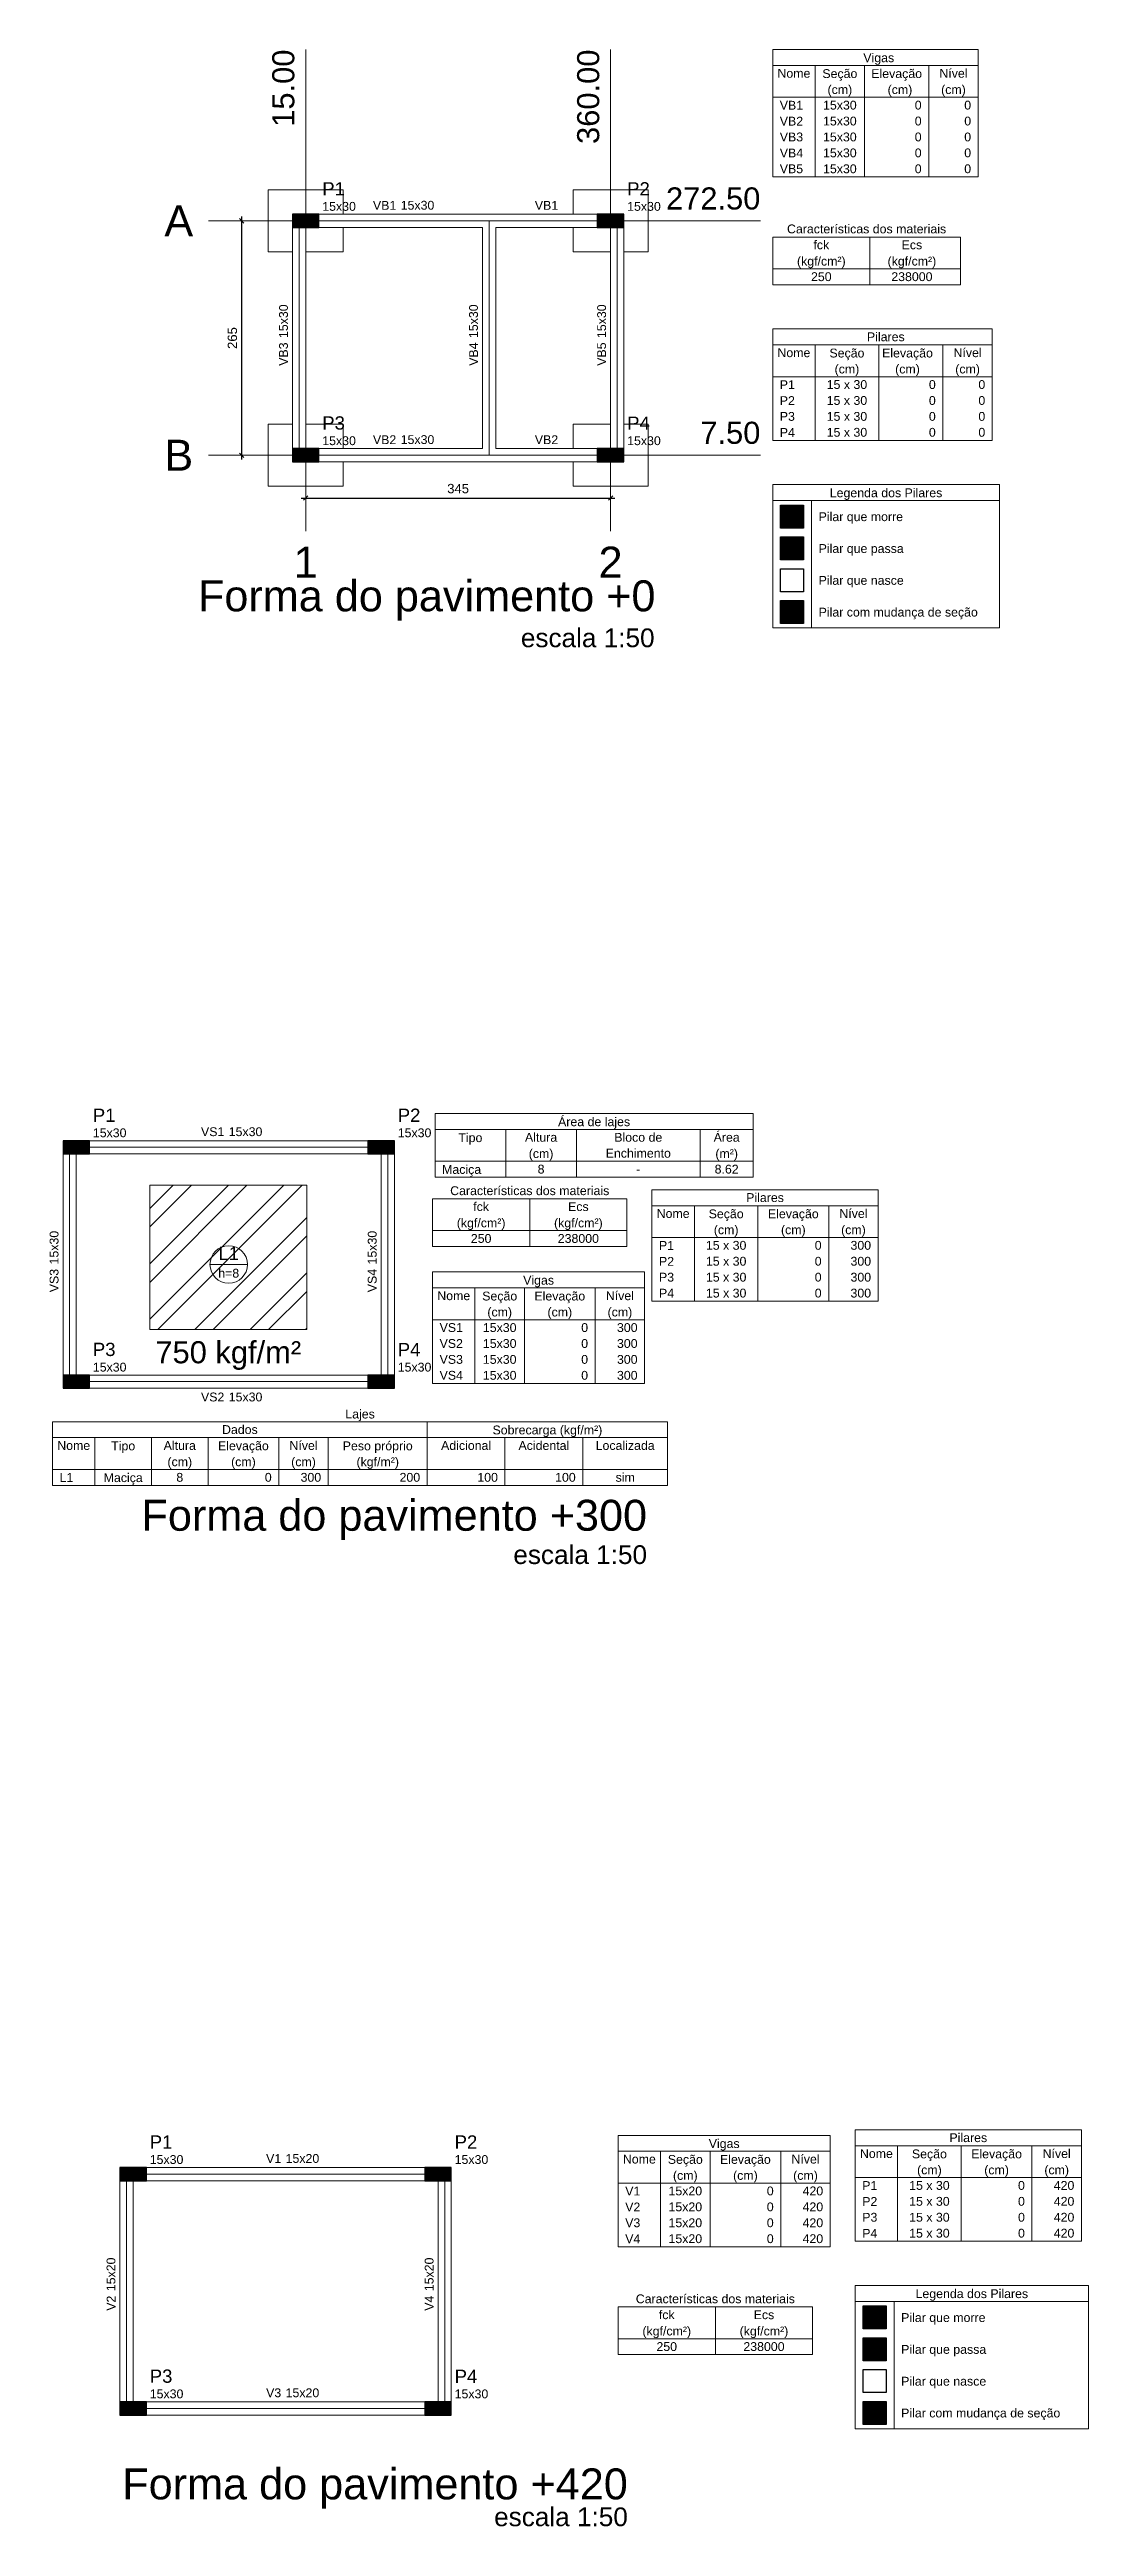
# Model space of a CAD drawing. Header units: millimetres. Extents: x 6 to 142, y -85 to 56.
# Drawn here: x 7 to 30.5, y -35.9 to 20.1 of the extents above; entities that cross this region are included whole.
import ezdxf

# ---------------------------------------------------------------- set-up
doc = ezdxf.new("R2010")
doc.units = ezdxf.units.MM
for name, color, linetype, lineweight in [('CR-Paredes', 7, 'Continuous', 5), ('CR-Textos dos elementos', 4, 'Continuous', 30), ('FO-Eixos', 5, 'Continuous', 5), ('FO-Hachuras dos pilares', 9, 'Continuous', 5), ('FO-Pilares', 4, 'Continuous', 30), ('FO-Seção das fundações', 9, 'Continuous', 5), ('FO-Textos das lajes', 3, 'Continuous', 20), ('FO-Textos das vigas', 7, 'Continuous', 5), ('FO-Textos dos pilares', 7, 'Continuous', 5), ('FO-Títulos', 1, 'Continuous', 20), ('FO-Vigas', 1, 'Continuous', 20), ('LC-Cotas', 7, 'Continuous', 5), ('LC-Eixos', 7, 'Continuous', 5), ('LC-Textos', 3, 'Continuous', 20)]:
    doc.layers.add(name, color=color, linetype=linetype, lineweight=lineweight)
doc.styles.add('Arial', font='arial.ttf')
doc.styles.get("Standard").update_dxf_attribs({"font": 'arial.ttf'})
doc.dimstyles.new('UM_50.000000', dxfattribs={"dimtxt": 0.18, "dimasz": 0.1, "dimexe": 0.1, "dimexo": 0.2, "dimgap": 0, "dimtad": 1, "dimtih": 1, "dimtoh": 1, "dimdec": 1, "dimlfac": 50, "dimzin": 0, "dimdsep": 46, "dimtxsty": 'Standard', "dimblk": 'CLOSED', "dimblk1": 'CLOSED', "dimblk2": 'CLOSED', "dimcen": 0.09, "dimdle": 0.1, "dimadec": 1, "dimazin": 2, "dimtfac": 1, "dimtdec": 4, "dimtofl": 0, "dimtmove": 0, "dimatfit": 3, "dimldrblk": 'CLOSED', "dimfxl": 1, "dimtolj": 1, "dimarcsym": 0})

msp = doc.modelspace()

# ---------------------------------------------------------------- texts
at = {"layer": 'CR-Textos dos elementos', "color": 4, "insert": (11.0177, -9.757), "char_height": 0.5, "width": 6, "attachment_point": 8, "line_spacing_factor": 0.798, "style": 'Arial'}
msp.add_mtext('750 kgf/m²', dxfattribs=at)
at = {"layer": 'FO-Textos das lajes', "width": 0.72, "attachment_point": 8, "line_spacing_factor": 0.798, "style": 'Arial'}
for s, insert, char_height in [('L1', (11.0287, -7.271), 0.3), ('h=8', (11.0287, -7.671), 0.2)]:
    msp.add_mtext(s, dxfattribs=dict(at, insert=insert, char_height=char_height))
at = {"layer": 'FO-Textos das vigas', "char_height": 0.2, "line_spacing_factor": 0.798, "style": 'Arial'}
for s, insert, width, attachment_point in [('Nome', (23.8192, 19.4671), 0.96, 8), ('Seção', (24.8592, 19.4011), 1.2, 8), ('Vigas', (25.7392, 19.7611), 1.2, 8), ('Elevação', (26.1443, 19.4011), 1.770244, 8), ('Nível', (27.4294, 19.4671), 1.2, 8), ('(cm)', (24.8592, 19.0411), 0.96, 8), ('(cm)', (26.2192, 19.0411), 0.96, 8), ('(cm)', (27.4294, 19.0411), 0.96, 8), ('VB1', (23.4992, 18.7471), 0.72, 7), ('VB2', (23.4992, 18.3871), 0.72, 7), ('15x30', (24.8592, 18.7471), 1.2, 8), ('15x30', (24.8592, 18.3871), 1.2, 8), ('0', (26.7094, 18.7471), 0.24, 9), ('0', (26.7094, 18.3871), 0.24, 9), ('0', (27.8294, 18.7471), 0.24, 9), ('0', (27.8294, 18.3871), 0.24, 9), ('VB3', (23.4992, 18.0271), 0.72, 7), ('15x30', (24.8592, 18.0271), 1.2, 8), ('0', (26.7094, 18.0271), 0.24, 9), ('0', (27.8294, 18.0271), 0.24, 9), ('VB4', (23.4992, 17.6671), 0.72, 7), ('VB5', (23.4992, 17.3071), 0.72, 7), ('15x30', (24.8592, 17.6671), 1.2, 8), ('15x30', (24.8592, 17.3071), 1.2, 8), ('0', (26.7094, 17.6671), 0.24, 9), ('0', (26.7094, 17.3071), 0.24, 9), ('0', (27.8294, 17.6671), 0.24, 9), ('0', (27.8294, 17.3071), 0.24, 9), ('VB1', (14.8203, 16.4821), 0.72, 9), ('15x30', (14.9203, 16.4821), 1.2, 7), ('VB1', (18.2203, 16.4821), 0.72, 8), ('Características dos materiais', (25.4643, 15.9471), 6.810244, 8), ('fck', (24.4392, 15.5871), 0.72, 8), ('Ecs', (26.4894, 15.5871), 0.72, 8), ('(kgf/cm²)', (24.4392, 15.1611), 2.16, 8), ('(kgf/cm²)', (26.4894, 15.1611), 2.16, 8), ('250', (24.4392, 14.8671), 0.72, 8), ('238000', (26.4894, 14.8671), 1.44, 8), ('VB2', (14.8203, 11.1821), 0.72, 9), ('15x30', (14.9203, 11.1821), 1.2, 7), ('VB2', (18.2203, 11.1821), 0.72, 8), ('Legenda dos Pilares', (25.9043, 9.9211), 4.410244, 8), ('Pilar que morre', (24.3792, 9.3811), 3.6, 7), ('Pilar que passa', (24.3792, 8.6611), 3.6, 7), ('Pilar que nasce', (24.3792, 7.9411), 3.6, 7), ('Pilar com mudança de seção', (24.3792, 7.2211), 6.24, 7), ('VS1', (10.9287, -4.471), 0.72, 9), ('15x30', (11.0287, -4.471), 1.2, 7), ('Tipo', (16.4972, -4.6635), 0.96, 8), ('Altura', (18.0972, -4.5975), 1.44, 8), ('Área de lajes', (19.2972, -4.3035), 3.12, 8), ('Bloco de', (20.2972, -4.5975), 1.92, 8), ('Área', (22.2972, -4.5975), 0.96, 8), ('(cm)', (18.0972, -5.0235), 0.96, 8), ('Enchimento', (20.2972, -4.9575), 2.4, 8), ('(m²)', (22.2972, -5.0235), 0.96, 8), ('Maciça', (15.8572, -5.3835), 1.44, 7), ('Características dos materiais', (17.841, -5.8053), 6.96, 8), ('8', (18.0972, -5.3175), 0.24, 8), ('-', (20.2972, -5.3175), 0.24, 8), ('8.62', (22.2972, -5.3175), 0.96, 8), ('fck', (16.741, -6.1653), 0.72, 8), ('Ecs', (18.941, -6.1653), 0.72, 8), ('(kgf/cm²)', (16.741, -6.5913), 2.16, 8), ('250', (16.741, -6.8853), 0.72, 8), ('(kgf/cm²)', (18.941, -6.5913), 2.16, 8), ('238000', (18.941, -6.8853), 1.44, 8), ('Vigas', (18.041, -7.8871), 1.2, 8), ('Nome', (16.121, -8.1811), 0.96, 8), ('Seção', (17.161, -8.2471), 1.2, 8), ('(cm)', (17.161, -8.6071), 0.96, 8), ('Elevação', (18.521, -8.2471), 1.92, 8), ('(cm)', (18.521, -8.6071), 0.96, 8), ('Nível', (19.881, -8.1811), 1.2, 8), ('(cm)', (19.881, -8.6071), 0.96, 8), ('VS1', (15.801, -8.9011), 0.72, 7), ('15x30', (17.161, -8.9011), 1.2, 8), ('0', (19.161, -8.9011), 0.24, 9), ('300', (20.281, -8.9011), 0.72, 9), ('VS2', (15.801, -9.2611), 0.72, 7), ('VS3', (15.801, -9.6211), 0.72, 7), ('15x30', (17.161, -9.2611), 1.2, 8), ('15x30', (17.161, -9.6211), 1.2, 8), ('0', (19.161, -9.2611), 0.24, 9), ('0', (19.161, -9.6211), 0.24, 9), ('300', (20.281, -9.2611), 0.72, 9), ('300', (20.281, -9.6211), 0.72, 9), ('VS4', (15.801, -9.9811), 0.72, 7), ('15x30', (17.161, -9.9811), 1.2, 8), ('0', (19.161, -9.9811), 0.24, 9), ('300', (20.281, -9.9811), 0.72, 9), ('VS2', (10.9287, -10.471), 0.72, 9), ('15x30', (11.0287, -10.471), 1.2, 7), ('Lajes', (14.0009, -10.9142), 1.2, 8), ('Dados', (11.2809, -11.2082), 1.2, 8), ('Sobrecarga (kgf/m²)', (18.2409, -11.2742), 4.56, 8), ('Nome', (7.5209, -11.5682), 0.96, 8), ('Tipo', (8.6409, -11.6342), 0.96, 8), ('Altura', (9.9209, -11.5682), 1.44, 8), ('(cm)', (9.9209, -11.9942), 0.96, 8), ('Elevação', (11.3609, -11.6342), 1.92, 8), ('(cm)', (11.3609, -11.9942), 0.96, 8), ('Nível', (12.7209, -11.5682), 1.2, 8), ('(cm)', (12.7209, -11.9942), 0.96, 8), ('Peso próprio', (14.4009, -11.6342), 2.88, 8), ('(kgf/m²)', (14.4009, -11.9942), 1.92, 8), ('Adicional', (16.4009, -11.5682), 2.16, 8), ('Acidental', (18.1609, -11.5682), 2.16, 8), ('Localizada', (20.0009, -11.5682), 2.4, 8), ('L1', (7.2009, -12.2882), 0.48, 7), ('Maciça', (8.6409, -12.3542), 1.44, 8), ('8', (9.9209, -12.2882), 0.24, 8), ('0', (12.0009, -12.2882), 0.24, 9), ('300', (13.1209, -12.2882), 0.72, 9), ('200', (15.3609, -12.2882), 0.72, 9), ('100', (17.1209, -12.2882), 0.72, 9), ('100', (18.8809, -12.2882), 0.72, 9), ('sim', (20.0009, -12.2882), 0.72, 8), ('Vigas', (22.2414, -27.4139), 1.2, 8), ('V1', (12.2164, -27.6929), 0.48, 9), ('15x20', (12.3164, -27.6929), 1.2, 7), ('Nome', (20.3214, -27.7079), 0.96, 8), ('Seção', (21.3614, -27.7739), 1.2, 8), ('(cm)', (21.3614, -28.1339), 0.96, 8), ('Elevação', (22.7214, -27.7739), 1.92, 8), ('(cm)', (22.7214, -28.1339), 0.96, 8), ('Nível', (24.0814, -27.7079), 1.2, 8), ('(cm)', (24.0814, -28.1339), 0.96, 8), ('V1', (20.0014, -28.4279), 0.48, 7), ('15x20', (21.3614, -28.4279), 1.2, 8), ('0', (23.3614, -28.4279), 0.24, 9), ('420', (24.4814, -28.4279), 0.72, 9), ('V2', (20.0014, -28.7879), 0.48, 7), ('V3', (20.0014, -29.1479), 0.48, 7), ('15x20', (21.3614, -28.7879), 1.2, 8), ('15x20', (21.3614, -29.1479), 1.2, 8), ('0', (23.3614, -28.7879), 0.24, 9), ('0', (23.3614, -29.1479), 0.24, 9), ('420', (24.4814, -28.7879), 0.72, 9), ('420', (24.4814, -29.1479), 0.72, 9), ('V4', (20.0014, -29.5079), 0.48, 7), ('15x20', (21.3614, -29.5079), 1.2, 8), ('0', (23.3614, -29.5079), 0.24, 9), ('420', (24.4814, -29.5079), 0.72, 9), ('Características dos materiais', (22.0414, -30.8679), 6.96, 8), ('Legenda dos Pilares', (27.8458, -30.8091), 4.56, 8), ('fck', (20.9414, -31.2279), 0.72, 8), ('Ecs', (23.1414, -31.2279), 0.72, 8), ('Pilar que morre', (26.2458, -31.3491), 3.6, 7), ('(kgf/cm²)', (20.9414, -31.6539), 2.16, 8), ('250', (20.9414, -31.9479), 0.72, 8), ('(kgf/cm²)', (23.1414, -31.6539), 2.16, 8), ('238000', (23.1414, -31.9479), 1.44, 8), ('Pilar que passa', (26.2458, -32.0691), 3.6, 7), ('V3', (12.2164, -32.9929), 0.48, 9), ('15x20', (12.3164, -32.9929), 1.2, 7), ('Pilar que nasce', (26.2458, -32.7891), 3.6, 7), ('Pilar com mudança de seção', (26.2458, -33.5091), 6.24, 7)]:
    msp.add_mtext(s, dxfattribs=dict(at, insert=insert, width=width, attachment_point=attachment_point))
at = {"layer": 'FO-Textos das vigas', "char_height": 0.2, "rotation": 90.00021, "line_spacing_factor": 0.798, "style": 'Arial'}
for s, insert, width, attachment_point in [('15x30', (12.3703, 13.5821), 1.2, 7), ('15x30', (16.6703, 13.5821), 1.2, 7), ('15x30', (19.5703, 13.5821), 1.2, 7), ('VB3', (12.3703, 13.4821), 0.72, 9), ('VB4', (16.6703, 13.4821), 0.72, 9), ('VB5', (19.5703, 13.4821), 0.72, 9), ('15x30', (7.1787, -7.371), 1.2, 7), ('15x30', (14.3787, -7.371), 1.2, 7), ('VS3', (7.1787, -7.471), 0.72, 9), ('VS4', (14.3787, -7.471), 0.72, 9), ('15x20', (8.4664, -30.5929), 1.2, 7), ('15x20', (15.6664, -30.5929), 1.2, 7), ('V2', (8.4664, -30.6929), 0.48, 9), ('V4', (15.6664, -30.6929), 0.48, 9)]:
    msp.add_mtext(s, dxfattribs=dict(at, insert=insert, width=width, attachment_point=attachment_point))
at = {"layer": 'FO-Textos dos pilares', "line_spacing_factor": 0.798, "style": 'Arial'}
for s, insert, char_height, width, attachment_point in [('P1', (13.1453, 16.8071), 0.3, 0.72, 7), ('P2', (20.0453, 16.8071), 0.3, 0.72, 7), ('15x30', (13.1453, 16.4571), 0.2, 1.2, 7), ('15x30', (20.0453, 16.4571), 0.2, 1.2, 7), ('Pilares', (25.8992, 13.5071), 0.2, 1.68, 8), ('Nome', (23.8192, 13.1471), 0.2, 0.96, 8), ('Seção', (25.0192, 13.0811), 0.2, 1.2, 8), ('(cm)', (25.0192, 12.7211), 0.2, 0.96, 8), ('Elevação', (26.3894, 13.0811), 0.2, 1.92, 8), ('(cm)', (26.3894, 12.7211), 0.2, 0.96, 8), ('Nível', (27.7494, 13.1471), 0.2, 1.2, 8), ('(cm)', (27.7494, 12.7211), 0.2, 0.96, 8), ('P1', (23.4992, 12.4271), 0.2, 0.48, 7), ('15 x 30', (25.0192, 12.4271), 0.2, 1.68, 8), ('0', (27.0294, 12.4271), 0.2, 0.24, 9), ('0', (28.1494, 12.4271), 0.2, 0.24, 9), ('P3', (13.1453, 11.5071), 0.3, 0.72, 7), ('P4', (20.0453, 11.5071), 0.3, 0.72, 7), ('P2', (23.4992, 12.0671), 0.2, 0.48, 7), ('P3', (23.4992, 11.7071), 0.2, 0.48, 7), ('15 x 30', (25.0192, 12.0671), 0.2, 1.68, 8), ('15 x 30', (25.0192, 11.7071), 0.2, 1.68, 8), ('0', (27.0294, 12.0671), 0.2, 0.24, 9), ('0', (27.0294, 11.7071), 0.2, 0.24, 9), ('0', (28.1494, 12.0671), 0.2, 0.24, 9), ('0', (28.1494, 11.7071), 0.2, 0.24, 9), ('15x30', (13.1453, 11.1571), 0.2, 1.2, 7), ('15x30', (20.0453, 11.1571), 0.2, 1.2, 7), ('P4', (23.4992, 11.3471), 0.2, 0.48, 7), ('15 x 30', (25.0192, 11.3471), 0.2, 1.68, 8), ('0', (27.0294, 11.3471), 0.2, 0.24, 9), ('0', (28.1494, 11.3471), 0.2, 0.24, 9), ('P1', (7.9537, -4.146), 0.3, 0.72, 7), ('P2', (14.8537, -4.146), 0.3, 0.72, 7), ('15x30', (7.9537, -4.496), 0.2, 1.2, 7), ('15x30', (14.8537, -4.496), 0.2, 1.2, 7), ('Nome', (21.0859, -6.3211), 0.2, 0.96, 8), ('Seção', (22.2859, -6.3871), 0.2, 1.2, 8), ('Pilares', (23.1659, -5.9611), 0.2, 1.68, 8), ('Elevação', (23.8059, -6.3871), 0.2, 1.92, 8), ('Nível', (25.1659, -6.3211), 0.2, 1.2, 8), ('(cm)', (22.2859, -6.7471), 0.2, 0.96, 8), ('(cm)', (23.8059, -6.7471), 0.2, 0.96, 8), ('(cm)', (25.1659, -6.7471), 0.2, 0.96, 8), ('P1', (20.7659, -7.0411), 0.2, 0.48, 7), ('P2', (20.7659, -7.4011), 0.2, 0.48, 7), ('15 x 30', (22.2859, -7.0411), 0.2, 1.68, 8), ('15 x 30', (22.2859, -7.4011), 0.2, 1.68, 8), ('0', (24.4459, -7.0411), 0.2, 0.24, 9), ('0', (24.4459, -7.4011), 0.2, 0.24, 9), ('300', (25.5659, -7.0411), 0.2, 0.72, 9), ('300', (25.5659, -7.4011), 0.2, 0.72, 9), ('P3', (20.7659, -7.7611), 0.2, 0.48, 7), ('15 x 30', (22.2859, -7.7611), 0.2, 1.68, 8), ('0', (24.4459, -7.7611), 0.2, 0.24, 9), ('300', (25.5659, -7.7611), 0.2, 0.72, 9), ('P4', (20.7659, -8.1211), 0.2, 0.48, 7), ('15 x 30', (22.2859, -8.1211), 0.2, 1.68, 8), ('0', (24.4459, -8.1211), 0.2, 0.24, 9), ('300', (25.5659, -8.1211), 0.2, 0.72, 9), ('P3', (7.9537, -9.446), 0.3, 0.72, 7), ('P4', (14.8537, -9.446), 0.3, 0.72, 7), ('15x30', (7.9537, -9.796), 0.2, 1.2, 7), ('15x30', (14.8537, -9.796), 0.2, 1.2, 7), ('P1', (9.2414, -27.3679), 0.3, 0.72, 7), ('P2', (16.1414, -27.3679), 0.3, 0.72, 7), ('Nome', (25.6858, -27.5831), 0.2, 0.96, 8), ('Seção', (26.8858, -27.6491), 0.2, 1.2, 8), ('Pilares', (27.7658, -27.2231), 0.2, 1.68, 8), ('Elevação', (28.4058, -27.6491), 0.2, 1.92, 8), ('Nível', (29.7658, -27.5831), 0.2, 1.2, 8), ('15x30', (9.2414, -27.7179), 0.2, 1.2, 7), ('15x30', (16.1414, -27.7179), 0.2, 1.2, 7), ('(cm)', (26.8858, -28.0091), 0.2, 0.96, 8), ('(cm)', (28.4058, -28.0091), 0.2, 0.96, 8), ('(cm)', (29.7658, -28.0091), 0.2, 0.96, 8), ('P1', (25.3658, -28.3031), 0.2, 0.48, 7), ('P2', (25.3658, -28.6631), 0.2, 0.48, 7), ('15 x 30', (26.8858, -28.3031), 0.2, 1.68, 8), ('15 x 30', (26.8858, -28.6631), 0.2, 1.68, 8), ('0', (29.0458, -28.3031), 0.2, 0.24, 9), ('0', (29.0458, -28.6631), 0.2, 0.24, 9), ('420', (30.1658, -28.3031), 0.2, 0.72, 9), ('420', (30.1658, -28.6631), 0.2, 0.72, 9), ('P3', (25.3658, -29.0231), 0.2, 0.48, 7), ('15 x 30', (26.8858, -29.0231), 0.2, 1.68, 8), ('0', (29.0458, -29.0231), 0.2, 0.24, 9), ('420', (30.1658, -29.0231), 0.2, 0.72, 9), ('P4', (25.3658, -29.3831), 0.2, 0.48, 7), ('15 x 30', (26.8858, -29.3831), 0.2, 1.68, 8), ('0', (29.0458, -29.3831), 0.2, 0.24, 9), ('420', (30.1658, -29.3831), 0.2, 0.72, 9), ('P3', (9.2414, -32.6679), 0.3, 0.72, 7), ('P4', (16.1414, -32.6679), 0.3, 0.72, 7), ('15x30', (9.2414, -33.0179), 0.2, 1.2, 7), ('15x30', (16.1414, -33.0179), 0.2, 1.2, 7)]:
    msp.add_mtext(s, dxfattribs=dict(at, insert=insert, char_height=char_height, width=width, attachment_point=attachment_point))
at = {"layer": 'FO-Títulos', "attachment_point": 9, "line_spacing_factor": 0.798, "style": 'Arial'}
for s, insert, char_height, width in [('Forma do pavimento +0', (20.686, 7.1901), 0.7, 17.64), ('escala 1:50', (20.6665, 6.5836), 0.4236, 5.59152), ('Forma do pavimento +300', (20.4958, -13.6043), 0.7, 19.32), ('escala 1:50', (20.4958, -14.1517), 0.4236, 5.59152), ('Forma do pavimento +420', (20.0605, -35.5119), 0.7, 19.32), ('escala 1:50', (20.0613, -35.9135), 0.4236, 5.59152)]:
    msp.add_mtext(s, dxfattribs=dict(at, insert=insert, char_height=char_height, width=width))
at = {"layer": 'LC-Textos', "char_height": 0.5, "attachment_point": 9, "rotation": 90.00021, "line_spacing_factor": 0.798, "style": 'Arial'}
for s, insert, width in [('15.00', (12.5203, 20.1071), 3), ('360.00', (19.4203, 20.1071), 3.6)]:
    msp.add_mtext(s, dxfattribs=dict(at, insert=insert, width=width))
at = {"layer": 'LC-Textos', "line_spacing_factor": 0.798, "style": 'Arial'}
for s, insert, char_height, width, attachment_point in [('272.50', (23.0602, 16.4821), 0.5, 3.6, 9), ('A', (10.2242, 15.8821), 0.7, 0.84, 9), ('B', (10.2242, 10.5821), 0.7, 0.84, 9), ('7.50', (23.0602, 11.1821), 0.5, 2.4, 9), ('1', (12.7703, 8.1644), 0.7, 0.84, 8), ('2', (19.6703, 8.1644), 0.7, 0.84, 8)]:
    msp.add_mtext(s, dxfattribs=dict(at, insert=insert, char_height=char_height, width=width, attachment_point=attachment_point))

# ---------------------------------------------------------------- blocks, each defined once
blk = doc.blocks.new('_OBLIQUE')
at = {"color": 0, "linetype": 'ByBlock', "lineweight": -2}
blk.add_line((-0.5, -0.5), (0.5, 0.5), dxfattribs=at)
blk = doc.blocks.new('*D11')
at = {"layer": 'Defpoints', "color": 0, "transparency": 16777216}
for p in [(11.324, 16.232), (11.324, 16.232), (11.324, 10.932)]:
    blk.add_point(p, dxfattribs=at)
at = {"layer": 'LC-Cotas', "color": 0, "lineweight": -2, "transparency": 16777216}
blk.add_line((11.324, 10.832), (11.324, 16.332), dxfattribs=at)
at = {"layer": 'LC-Cotas', "color": 0, "lineweight": -2, "transparency": 16777216, "xscale": 0.1, "yscale": 0.1, "zscale": 0.1}
for p, rotation in [((11.324, 16.232), 90), ((11.324, 10.932), 270)]:
    blk.add_blockref('_OBLIQUE', p, dxfattribs=dict(at, rotation=rotation))
at = {"layer": 'LC-Cotas', "transparency": 16777216, "insert": (11.112, 13.582), "char_height": 0.2118, "attachment_point": 5, "rotation": 90, "style": 'Arial'}
blk.add_mtext('\\A1;265', dxfattribs=at)
blk = doc.blocks.new('*D12')
at = {"layer": 'Defpoints', "color": 0, "transparency": 16777216}
for p in [(12.77, 9.964), (19.67, 9.964), (19.67, 9.964)]:
    blk.add_point(p, dxfattribs=at)
at = {"layer": 'LC-Cotas', "color": 0, "lineweight": -2, "transparency": 16777216}
blk.add_line((12.67, 9.964), (19.77, 9.964), dxfattribs=at)
at = {"layer": 'LC-Cotas', "color": 0, "lineweight": -2, "transparency": 16777216, "xscale": 0.1, "yscale": 0.1, "zscale": 0.1, "rotation": 180}
blk.add_blockref('_OBLIQUE', (12.77, 9.964), dxfattribs=at)
at = {"layer": 'LC-Cotas', "color": 0, "lineweight": -2, "transparency": 16777216, "xscale": 0.1, "yscale": 0.1, "zscale": 0.1}
blk.add_blockref('_OBLIQUE', (19.67, 9.964), dxfattribs=at)
at = {"layer": 'LC-Cotas', "transparency": 16777216, "insert": (16.22, 10.176), "char_height": 0.2118, "attachment_point": 5, "rotation": 0.0057, "style": 'Arial'}
blk.add_mtext('\\A1;345', dxfattribs=at)

# ---------------------------------------------------------------- dimensions: what is measured, and where the dimension line sits
at = {"layer": 'LC-Cotas'}
dim = msp.add_linear_dim(base=(11.3242, 16.2321), p1=(11.3242, 10.9321), p2=(11.3242, 16.2321), angle=90, dimstyle='UM_50.000000', override={"dimtxt": 0.2118, "dimasz": 0.1, "dimexe": 0.1, "dimexo": 0.2, "dimtad": 1, "dimtih": 0, "dimtoh": 0, "dimdec": 1, "dimlfac": 50, "dimzin": 8, "dimtxsty": 'Arial', "dimblk": 'OBLIQUE', "dimblk1": 'OBLIQUE', "dimblk2": 'OBLIQUE', "dimsah": 1, "dimdle": 0.1, "dimse1": 1, "dimse2": 1, "dimclrt": 256, "dimadec": 1, "dimazin": 3, "dimtmove": 2, "dimldrblk": 'OBLIQUE'}, dxfattribs=at)
dim.commit()
dim.dimension.update_dxf_attribs({"geometry": '*D11', "text_midpoint": (11.1124, 13.5821), "dimtype": 160, "text_rotation": 90})
dim = msp.add_linear_dim(base=(19.6703, 9.9644), p1=(12.7703, 9.9644), p2=(19.6703, 9.9644), dimstyle='UM_50.000000', override={"dimtxt": 0.2118, "dimasz": 0.1, "dimexe": 0.1, "dimexo": 0.2, "dimtad": 1, "dimtih": 0, "dimtoh": 0, "dimdec": 1, "dimlfac": 50, "dimzin": 8, "dimtxsty": 'Arial', "dimblk": 'OBLIQUE', "dimblk1": 'OBLIQUE', "dimblk2": 'OBLIQUE', "dimsah": 1, "dimdle": 0.1, "dimse1": 1, "dimse2": 1, "dimclrt": 256, "dimadec": 1, "dimazin": 3, "dimtmove": 2, "dimldrblk": 'OBLIQUE'}, dxfattribs=at)
dim.commit()
dim.dimension.update_dxf_attribs({"geometry": '*D12', "text_midpoint": (16.2203, 10.1762), "dimtype": 160, "text_rotation": 0.00573})

# ---------------------------------------------------------------- hatches: boundary and pattern name
at = {"layer": 'CR-Paredes', "linetype": 'Continuous'}
h = msp.add_hatch(dxfattribs=at)
h.set_pattern_fill('ANSI32', color=256, scale=0.093, style=0)
h.set_pattern_definition([(45, (-8.9537, 0.7562), (-0.626373, 0.626373), []), (45, (-8.53615, 0.7562), (-0.626373, 0.626373), [])])
h.paths.add_polyline_path([(9.2397, -8.842), (12.7947, -8.842), (12.7947, -5.577), (9.2397, -5.577), (9.2397, -8.842)])
at = {"layer": 'FO-Hachuras dos pilares', "linetype": 'Continuous'}
for points in [[(12.4703, 16.3821), (12.4703, 16.2321), (12.4703, 16.0821), (12.7703, 16.0821), (13.0703, 16.0821), (13.0703, 16.2321), (13.0703, 16.3821), (12.7703, 16.3821)], [(19.3703, 16.3821), (19.3703, 16.2321), (19.3703, 16.0821), (19.6703, 16.0821), (19.9703, 16.0821), (19.9703, 16.2321), (19.9703, 16.3821), (19.6703, 16.3821)], [(13.0703, 10.7821), (13.0703, 10.9321), (13.0703, 11.0821), (12.7703, 11.0821), (12.4703, 11.0821), (12.4703, 10.9321), (12.4703, 10.7821), (12.7703, 10.7821)], [(19.9703, 10.7821), (19.9703, 10.9321), (19.9703, 11.0821), (19.6703, 11.0821), (19.3703, 11.0821), (19.3703, 10.9321), (19.3703, 10.7821), (19.6703, 10.7821)], [(23.5192, 9.284), (23.5192, 9.804), (24.0392, 9.804), (24.0392, 9.284), (23.5192, 9.284)], [(23.5192, 8.564), (23.5192, 9.084), (24.0392, 9.084), (24.0392, 8.564), (23.5192, 8.564)], [(23.5192, 7.124), (23.5192, 7.644), (23.865, 7.644), (23.865, 7.124), (23.5192, 7.124)], [(23.865, 7.124), (23.865, 7.644), (24.0392, 7.644), (24.0392, 7.124), (23.865, 7.124)], [(7.2787, -4.571), (7.2787, -4.721), (7.2787, -4.871), (7.5787, -4.871), (7.8787, -4.871), (7.8787, -4.721), (7.8787, -4.571), (7.5787, -4.571)], [(14.1787, -4.571), (14.1787, -4.721), (14.1787, -4.871), (14.4787, -4.871), (14.7787, -4.871), (14.7787, -4.721), (14.7787, -4.571), (14.4787, -4.571)], [(7.8787, -10.171), (7.8787, -10.021), (7.8787, -9.871), (7.5787, -9.871), (7.2787, -9.871), (7.2787, -10.021), (7.2787, -10.171), (7.5787, -10.171)], [(14.7787, -10.171), (14.7787, -10.021), (14.7787, -9.871), (14.4787, -9.871), (14.1787, -9.871), (14.1787, -10.021), (14.1787, -10.171), (14.4787, -10.171)], [(8.5664, -27.7929), (8.5664, -27.9429), (8.5664, -28.0929), (8.8664, -28.0929), (9.1664, -28.0929), (9.1664, -27.9429), (9.1664, -27.7929), (8.8664, -27.7929)], [(15.4664, -27.7929), (15.4664, -27.9429), (15.4664, -28.0929), (15.7664, -28.0929), (16.0664, -28.0929), (16.0664, -27.9429), (16.0664, -27.7929), (15.7664, -27.7929)], [(25.3858, -31.4462), (25.3858, -30.9262), (25.9058, -30.9262), (25.9058, -31.4462), (25.3858, -31.4462)], [(25.3858, -32.1662), (25.3858, -31.6462), (25.9058, -31.6462), (25.9058, -32.1662), (25.3858, -32.1662)], [(9.1664, -33.3929), (9.1664, -33.2429), (9.1664, -33.0929), (8.8664, -33.0929), (8.5664, -33.0929), (8.5664, -33.2429), (8.5664, -33.3929), (8.8664, -33.3929)], [(16.0664, -33.3929), (16.0664, -33.2429), (16.0664, -33.0929), (15.7664, -33.0929), (15.4664, -33.0929), (15.4664, -33.2429), (15.4664, -33.3929), (15.7664, -33.3929)], [(25.3858, -33.6062), (25.3858, -33.0862), (25.7316, -33.0862), (25.7316, -33.6062), (25.3858, -33.6062)], [(25.7316, -33.6062), (25.7316, -33.0862), (25.9058, -33.0862), (25.9058, -33.6062), (25.7316, -33.6062)]]:
    msp.add_hatch(color=256, dxfattribs=at).paths.add_polyline_path(points)

# ---------------------------------------------------------------- linework, layer by layer
at = {"layer": 'CR-Paredes'}
msp.add_lwpolyline([(9.2397, -8.842), (12.7947, -8.842), (12.7947, -5.577), (9.2397, -5.577), (9.2397, -8.842)], close=True, dxfattribs=at)
at = {"layer": 'FO-Eixos'}
for p, q in [((12.6203, 11.0821), (12.6203, 16.0821)), ((13.0703, 16.2321), (16.9203, 16.2321)), ((16.9203, 16.2321), (19.3703, 16.2321)), ((16.9203, 10.9321), (16.9203, 16.2321)), ((19.8203, 11.0821), (19.8203, 16.0821)), ((13.0703, 10.9321), (16.9203, 10.9321)), ((16.9203, 10.9321), (19.3703, 10.9321)), ((7.4287, -9.871), (7.4287, -4.871)), ((7.8787, -4.721), (14.1787, -4.721)), ((14.6287, -9.871), (14.6287, -4.871)), ((7.8787, -10.021), (14.1787, -10.021)), ((9.1664, -27.9429), (15.4664, -27.9429)), ((8.7164, -33.0929), (8.7164, -28.0929)), ((15.9164, -33.0929), (15.9164, -28.0929)), ((9.1664, -33.2429), (15.4664, -33.2429))]:
    msp.add_line(p, q, dxfattribs=at)
at = {"layer": 'FO-Pilares'}
for points in [[(12.4703, 16.3821), (12.4703, 16.2321), (12.4703, 16.0821), (12.7703, 16.0821), (13.0703, 16.0821), (13.0703, 16.2321), (13.0703, 16.3821), (12.7703, 16.3821), (12.4703, 16.3821)], [(19.3703, 16.3821), (19.3703, 16.2321), (19.3703, 16.0821), (19.6703, 16.0821), (19.9703, 16.0821), (19.9703, 16.2321), (19.9703, 16.3821), (19.6703, 16.3821), (19.3703, 16.3821)], [(13.0703, 10.7821), (13.0703, 10.9321), (13.0703, 11.0821), (12.7703, 11.0821), (12.4703, 11.0821), (12.4703, 10.9321), (12.4703, 10.7821), (12.7703, 10.7821), (13.0703, 10.7821)], [(19.9703, 10.7821), (19.9703, 10.9321), (19.9703, 11.0821), (19.6703, 11.0821), (19.3703, 11.0821), (19.3703, 10.9321), (19.3703, 10.7821), (19.6703, 10.7821), (19.9703, 10.7821)], [(23.5192, 9.284), (23.5192, 9.804), (24.0392, 9.804), (24.0392, 9.284), (23.5192, 9.284)], [(23.5192, 8.564), (23.5192, 9.084), (24.0392, 9.084), (24.0392, 8.564), (23.5192, 8.564)], [(23.5192, 7.844), (23.5192, 8.364), (24.0392, 8.364), (24.0392, 7.844), (23.5192, 7.844)], [(23.5192, 7.124), (23.5192, 7.644), (24.0392, 7.644), (24.0392, 7.124), (23.5192, 7.124)], [(7.2787, -4.571), (7.2787, -4.721), (7.2787, -4.871), (7.5787, -4.871), (7.8787, -4.871), (7.8787, -4.721), (7.8787, -4.571), (7.5787, -4.571), (7.2787, -4.571)], [(14.1787, -4.571), (14.1787, -4.721), (14.1787, -4.871), (14.4787, -4.871), (14.7787, -4.871), (14.7787, -4.721), (14.7787, -4.571), (14.4787, -4.571), (14.1787, -4.571)], [(7.8787, -10.171), (7.8787, -10.021), (7.8787, -9.871), (7.5787, -9.871), (7.2787, -9.871), (7.2787, -10.021), (7.2787, -10.171), (7.5787, -10.171), (7.8787, -10.171)], [(14.7787, -10.171), (14.7787, -10.021), (14.7787, -9.871), (14.4787, -9.871), (14.1787, -9.871), (14.1787, -10.021), (14.1787, -10.171), (14.4787, -10.171), (14.7787, -10.171)], [(8.5664, -27.7929), (8.5664, -27.9429), (8.5664, -28.0929), (8.8664, -28.0929), (9.1664, -28.0929), (9.1664, -27.9429), (9.1664, -27.7929), (8.8664, -27.7929), (8.5664, -27.7929)], [(15.4664, -27.7929), (15.4664, -27.9429), (15.4664, -28.0929), (15.7664, -28.0929), (16.0664, -28.0929), (16.0664, -27.9429), (16.0664, -27.7929), (15.7664, -27.7929), (15.4664, -27.7929)], [(25.3858, -31.4462), (25.3858, -30.9262), (25.9058, -30.9262), (25.9058, -31.4462), (25.3858, -31.4462)], [(25.3858, -32.1662), (25.3858, -31.6462), (25.9058, -31.6462), (25.9058, -32.1662), (25.3858, -32.1662)], [(25.3858, -32.8862), (25.3858, -32.3662), (25.9058, -32.3662), (25.9058, -32.8862), (25.3858, -32.8862)], [(9.1664, -33.3929), (9.1664, -33.2429), (9.1664, -33.0929), (8.8664, -33.0929), (8.5664, -33.0929), (8.5664, -33.2429), (8.5664, -33.3929), (8.8664, -33.3929), (9.1664, -33.3929)], [(16.0664, -33.3929), (16.0664, -33.2429), (16.0664, -33.0929), (15.7664, -33.0929), (15.4664, -33.0929), (15.4664, -33.2429), (15.4664, -33.3929), (15.7664, -33.3929), (16.0664, -33.3929)], [(25.3858, -33.6062), (25.3858, -33.0862), (25.9058, -33.0862), (25.9058, -33.6062), (25.3858, -33.6062)]]:
    msp.add_lwpolyline(points, close=True, dxfattribs=at)
at = {"layer": 'FO-Seção das fundações'}
for p, q in [((11.9203, 16.9321), (11.9203, 15.5321)), ((13.6203, 16.9321), (11.9203, 16.9321)), ((13.6203, 16.3821), (13.6203, 16.9321)), ((18.8203, 16.9321), (18.8203, 16.3821)), ((20.5203, 16.9321), (18.8203, 16.9321)), ((20.5203, 15.5321), (20.5203, 16.9321)), ((13.6203, 15.5321), (13.6203, 16.0821)), ((18.8203, 16.0821), (18.8203, 15.5321)), ((11.9203, 15.5321), (12.4703, 15.5321)), ((12.7703, 15.5321), (13.6203, 15.5321)), ((18.8203, 15.5321), (19.6703, 15.5321)), ((19.9703, 15.5321), (20.5203, 15.5321)), ((12.4703, 11.6321), (11.9203, 11.6321)), ((11.9203, 11.6321), (11.9203, 10.2321)), ((13.6203, 11.6321), (12.7703, 11.6321)), ((13.6203, 11.0821), (13.6203, 11.6321)), ((19.6703, 11.6321), (18.8203, 11.6321)), ((18.8203, 11.6321), (18.8203, 11.0821)), ((20.5203, 11.6321), (19.9703, 11.6321)), ((20.5203, 10.2321), (20.5203, 11.6321)), ((13.6203, 10.2321), (13.6203, 10.7821)), ((18.8203, 10.7821), (18.8203, 10.2321)), ((11.9203, 10.2321), (13.6203, 10.2321)), ((18.8203, 10.2321), (20.5203, 10.2321))]:
    msp.add_line(p, q, dxfattribs=at)
at = {"layer": 'FO-Textos das lajes'}
msp.add_line((10.6044, -7.371), (11.4529, -7.371), dxfattribs=at)
msp.add_circle((11.0287, -7.371), 0.4243, dxfattribs=at)
at = {"layer": 'FO-Textos das vigas'}
for p, q in [((23.3392, 20.1071), (27.9894, 20.1071)), ((23.3392, 20.1071), (23.3392, 17.2271)), ((23.3392, 19.7471), (27.9894, 19.7471)), ((24.2992, 19.7471), (24.2992, 17.2271)), ((25.4192, 19.7471), (25.4192, 17.2271)), ((26.8694, 19.7471), (26.8694, 17.2271)), ((27.9894, 20.1071), (27.9894, 17.2271)), ((23.3392, 19.0271), (27.9894, 19.0271)), ((23.3392, 17.2271), (27.9894, 17.2271)), ((23.3392, 15.8671), (27.5894, 15.8671)), ((23.3392, 15.8671), (23.3392, 14.7871)), ((25.5392, 15.8671), (25.5392, 14.7871)), ((27.5894, 15.8671), (27.5894, 14.7871)), ((23.3392, 15.1471), (27.5894, 15.1471)), ((23.3392, 14.7871), (27.5894, 14.7871)), ((23.3392, 10.2671), (28.4694, 10.2671)), ((23.3392, 10.2671), (23.3392, 7.0271)), ((28.4694, 10.2671), (28.4694, 7.0271)), ((23.3392, 9.9071), (28.4694, 9.9071)), ((24.2192, 9.9071), (24.2192, 7.0271)), ((23.3392, 7.0271), (28.4694, 7.0271)), ((15.6972, -3.9575), (22.8972, -3.9575)), ((15.6972, -3.9575), (15.6972, -5.3975)), ((15.6972, -4.3175), (22.8972, -4.3175)), ((17.2972, -4.3175), (17.2972, -5.3975)), ((18.8972, -4.3175), (18.8972, -5.3975)), ((21.6972, -4.3175), (21.6972, -5.3975)), ((22.8972, -3.9575), (22.8972, -5.3975)), ((15.6972, -5.0375), (22.8972, -5.0375)), ((15.6972, -5.3975), (22.8972, -5.3975)), ((15.641, -5.8853), (20.041, -5.8853)), ((15.641, -5.8853), (15.641, -6.9653)), ((17.841, -5.8853), (17.841, -6.9653)), ((20.041, -5.8853), (20.041, -6.9653)), ((15.641, -6.6053), (20.041, -6.6053)), ((15.641, -6.9653), (20.041, -6.9653)), ((15.641, -7.5411), (20.441, -7.5411)), ((15.641, -7.5411), (15.641, -10.0611)), ((20.441, -7.5411), (20.441, -10.0611)), ((15.641, -7.9011), (20.441, -7.9011)), ((16.601, -7.9011), (16.601, -10.0611)), ((17.721, -7.9011), (17.721, -10.0611)), ((19.321, -7.9011), (19.321, -10.0611)), ((15.641, -8.6211), (20.441, -8.6211)), ((15.641, -10.0611), (20.441, -10.0611)), ((7.0409, -10.9282), (20.9609, -10.9282)), ((7.0409, -10.9282), (20.9609, -10.9282)), ((7.0409, -10.9282), (7.0409, -12.3682)), ((15.5209, -10.9282), (15.5209, -11.2882)), ((20.9609, -10.9282), (20.9609, -12.3682)), ((7.0409, -11.2882), (20.9609, -11.2882)), ((8.0009, -11.2882), (8.0009, -12.3682)), ((9.2809, -11.2882), (9.2809, -12.3682)), ((10.5609, -11.2882), (10.5609, -12.3682)), ((12.1609, -11.2882), (12.1609, -12.3682)), ((13.2809, -11.2882), (13.2809, -12.3682)), ((15.5209, -11.2882), (15.5209, -12.3682)), ((17.2809, -11.2882), (17.2809, -12.3682)), ((19.0409, -11.2882), (19.0409, -12.3682)), ((7.0409, -12.0082), (20.9609, -12.0082)), ((7.0409, -12.3682), (20.9609, -12.3682)), ((19.8414, -27.0679), (24.6414, -27.0679)), ((19.8414, -27.0679), (19.8414, -29.5879)), ((19.8414, -27.4279), (24.6414, -27.4279)), ((20.8014, -27.4279), (20.8014, -29.5879)), ((21.9214, -27.4279), (21.9214, -29.5879)), ((23.5214, -27.4279), (23.5214, -29.5879)), ((24.6414, -27.0679), (24.6414, -29.5879)), ((19.8414, -28.1479), (24.6414, -28.1479)), ((19.8414, -29.5879), (24.6414, -29.5879)), ((25.2058, -30.4631), (30.4858, -30.4631)), ((25.2058, -30.4631), (25.2058, -33.7031)), ((30.4858, -30.4631), (30.4858, -33.7031)), ((19.8414, -30.9479), (24.2414, -30.9479)), ((19.8414, -30.9479), (19.8414, -32.0279)), ((22.0414, -30.9479), (22.0414, -32.0279)), ((24.2414, -30.9479), (24.2414, -32.0279)), ((25.2058, -30.8231), (30.4858, -30.8231)), ((26.0858, -30.8231), (26.0858, -33.7031)), ((19.8414, -31.6679), (24.2414, -31.6679)), ((19.8414, -32.0279), (24.2414, -32.0279)), ((25.2058, -33.7031), (30.4858, -33.7031))]:
    msp.add_line(p, q, dxfattribs=at)
at = {"layer": 'FO-Textos dos pilares'}
for p, q in [((23.3392, 13.7871), (28.3094, 13.7871)), ((23.3392, 13.7871), (23.3392, 11.2671)), ((28.3094, 13.7871), (28.3094, 11.2671)), ((23.3392, 13.4271), (28.3094, 13.4271)), ((24.2992, 13.4271), (24.2992, 11.2671)), ((25.7392, 13.4271), (25.7392, 11.2671)), ((27.1894, 13.4271), (27.1894, 11.2671)), ((23.3392, 12.7071), (28.3094, 12.7071)), ((23.3392, 11.2671), (28.3094, 11.2671)), ((20.6059, -5.6811), (25.7259, -5.6811)), ((20.6059, -5.6811), (20.6059, -8.2011)), ((20.6059, -6.0411), (25.7259, -6.0411)), ((21.5659, -6.0411), (21.5659, -8.2011)), ((23.0059, -6.0411), (23.0059, -8.2011)), ((24.6059, -6.0411), (24.6059, -8.2011)), ((25.7259, -5.6811), (25.7259, -8.2011)), ((20.6059, -6.7611), (25.7259, -6.7611)), ((20.6059, -8.2011), (25.7259, -8.2011)), ((25.2058, -26.9431), (30.3258, -26.9431)), ((25.2058, -26.9431), (25.2058, -29.4631)), ((25.2058, -27.3031), (30.3258, -27.3031)), ((26.1658, -27.3031), (26.1658, -29.4631)), ((27.6058, -27.3031), (27.6058, -29.4631)), ((29.2058, -27.3031), (29.2058, -29.4631)), ((30.3258, -26.9431), (30.3258, -29.4631)), ((25.2058, -28.0231), (30.3258, -28.0231)), ((25.2058, -29.4631), (30.3258, -29.4631))]:
    msp.add_line(p, q, dxfattribs=at)
at = {"layer": 'FO-Vigas'}
for p, q in [((13.0703, 16.3821), (16.9203, 16.3821)), ((16.9203, 16.3821), (19.3703, 16.3821)), ((12.4703, 11.0821), (12.4703, 16.0821)), ((12.7703, 11.0821), (12.7703, 16.0821)), ((13.0703, 16.0821), (16.7703, 16.0821)), ((16.7703, 11.0821), (16.7703, 16.0821)), ((17.0703, 16.0821), (19.3703, 16.0821)), ((17.0703, 11.0821), (17.0703, 16.0821)), ((19.6703, 11.0821), (19.6703, 16.0821)), ((19.9703, 11.0821), (19.9703, 16.0821)), ((13.0703, 11.0821), (16.7703, 11.0821)), ((13.0703, 10.7821), (16.9203, 10.7821)), ((16.9203, 10.7821), (19.3703, 10.7821)), ((17.0703, 11.0821), (19.3703, 11.0821)), ((7.2787, -9.871), (7.2787, -4.871)), ((7.5787, -9.871), (7.5787, -4.871)), ((7.8787, -4.571), (14.1787, -4.571)), ((7.8787, -4.871), (14.1787, -4.871)), ((14.4787, -9.871), (14.4787, -4.871)), ((14.7787, -9.871), (14.7787, -4.871)), ((7.8787, -9.871), (14.1787, -9.871)), ((7.8787, -10.171), (14.1787, -10.171)), ((9.1664, -27.7929), (15.4664, -27.7929)), ((8.5664, -33.0929), (8.5664, -28.0929)), ((8.8664, -33.0929), (8.8664, -28.0929)), ((9.1664, -28.0929), (15.4664, -28.0929)), ((15.7664, -33.0929), (15.7664, -28.0929)), ((16.0664, -33.0929), (16.0664, -28.0929)), ((9.1664, -33.0929), (15.4664, -33.0929)), ((9.1664, -33.3929), (15.4664, -33.3929))]:
    msp.add_line(p, q, dxfattribs=at)
at = {"layer": 'LC-Eixos'}
for p, q in [((12.7703, 20.1071), (12.7703, 9.2144)), ((19.6703, 20.1071), (19.6703, 9.2144)), ((10.5742, 16.2321), (23.0602, 16.2321)), ((10.5742, 10.9321), (23.0602, 10.9321))]:
    msp.add_line(p, q, dxfattribs=at)

msp.set_redraw_order([(e.dxf.handle, doc.entitydb.next_handle()) for e in msp.query("TEXT MTEXT ATTDEF DIMENSION ARC_DIMENSION")])  # texts and dimensions are drawn at this point

doc.saveas('drawing.dxf')
